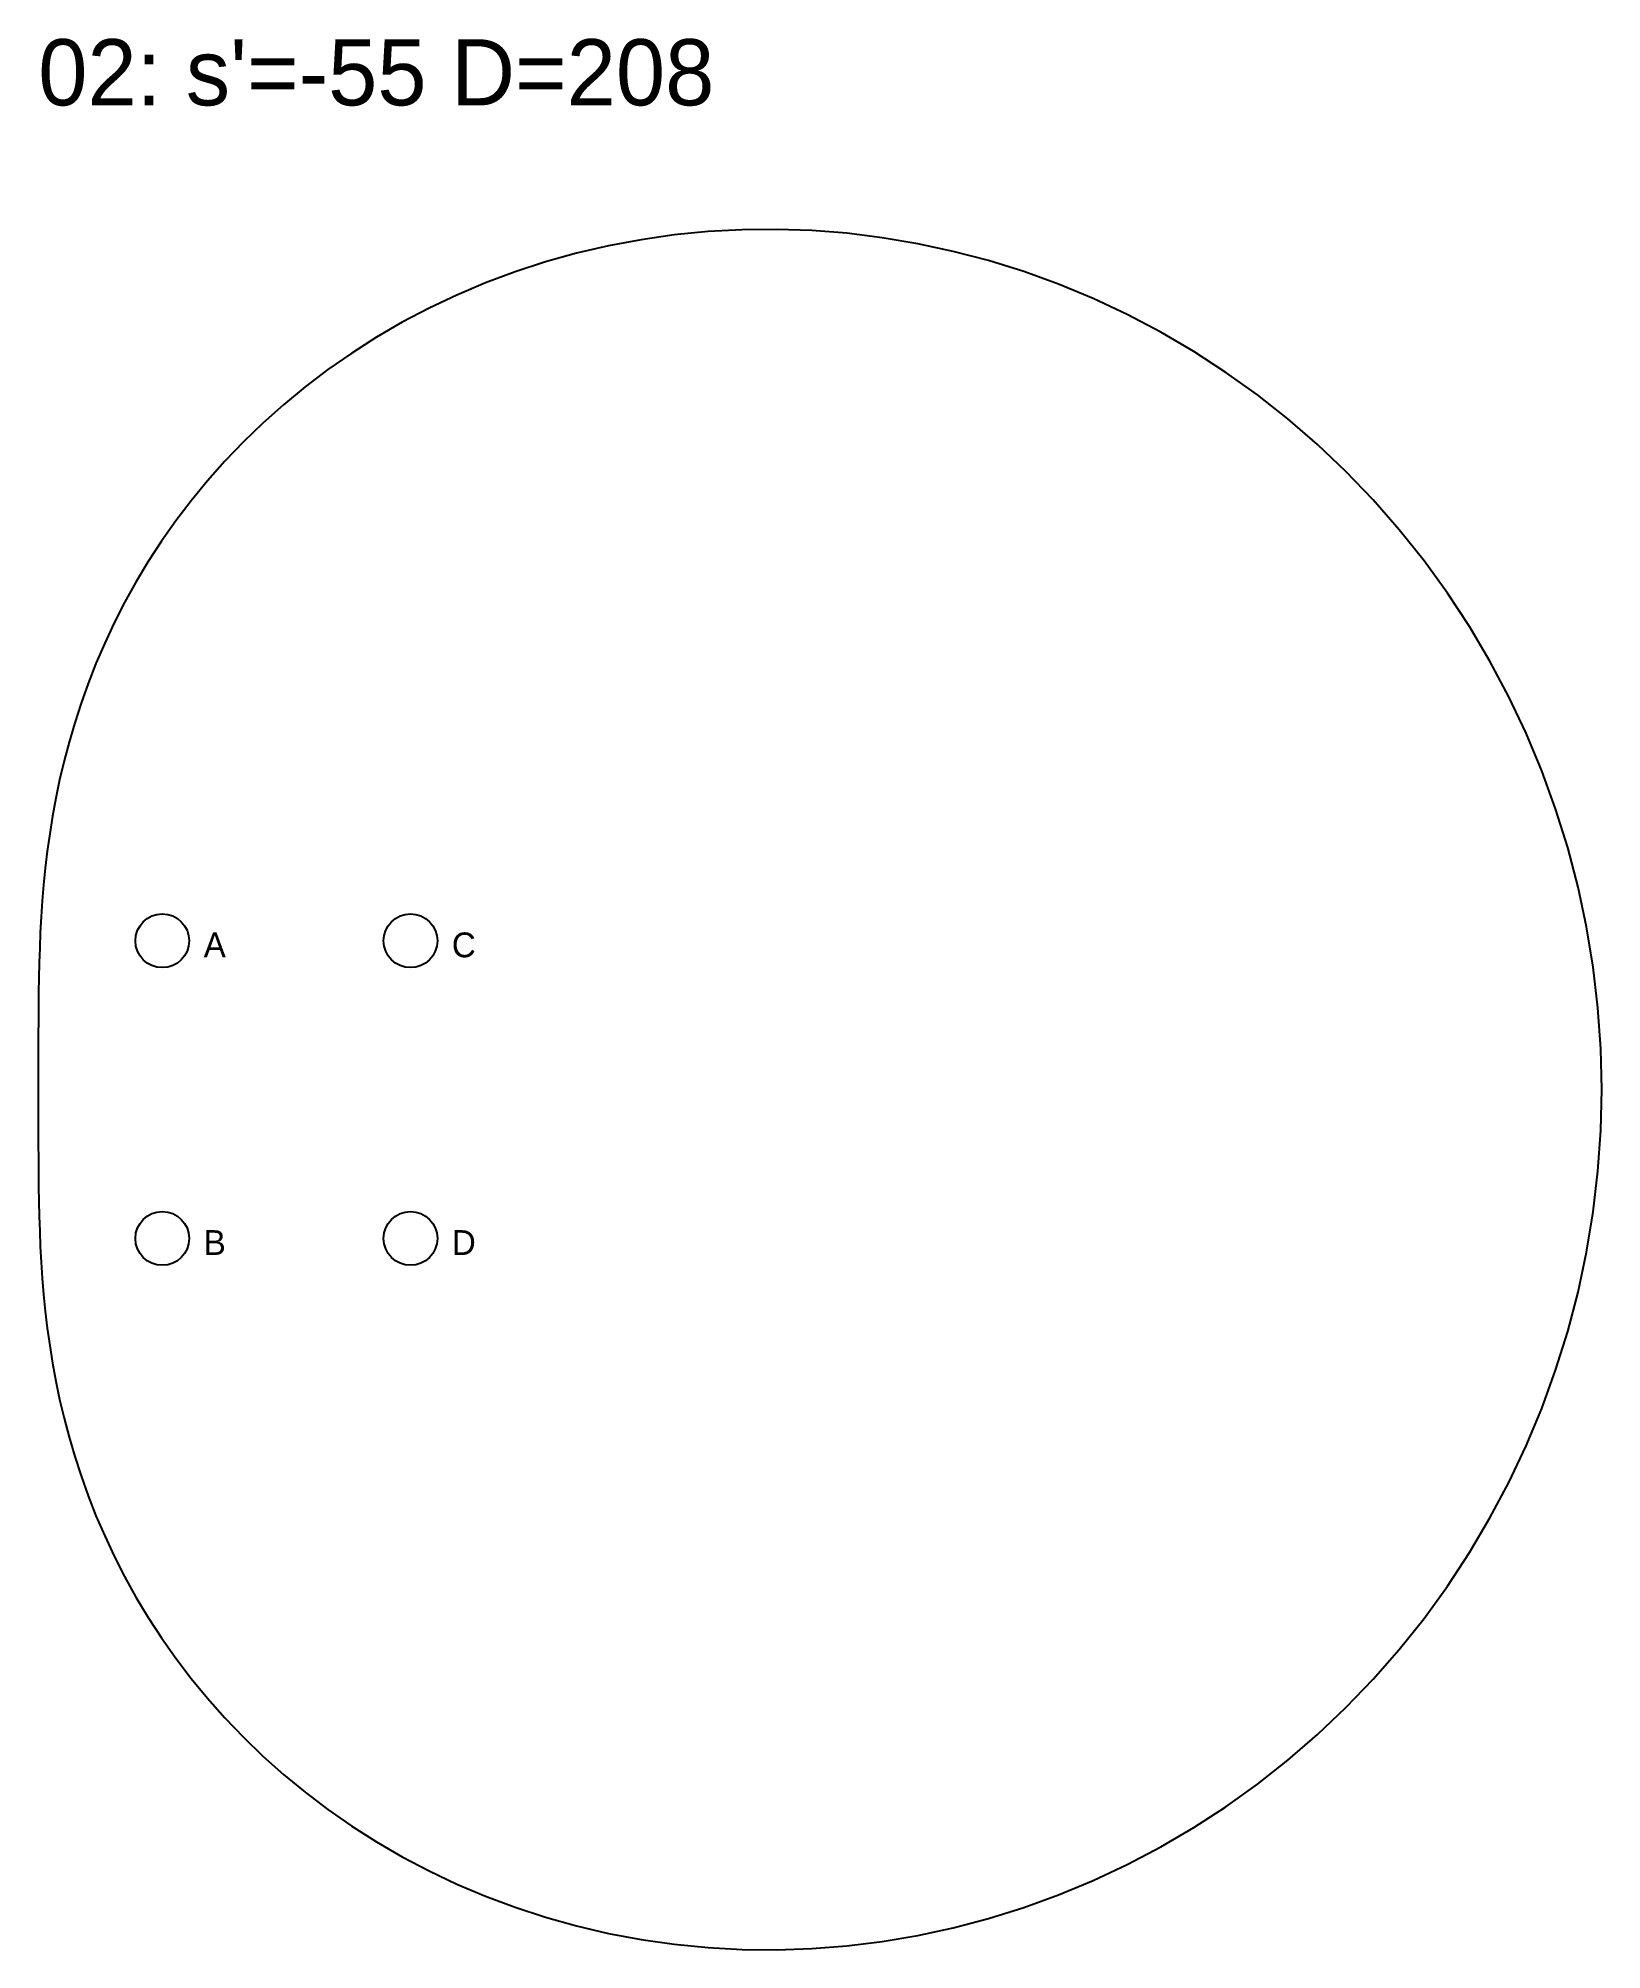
# Model space of a CAD drawing. Header units: millimetres. Extents: x 0 to 2007, y -5243 to 138.
# Drawn here: x 840 to 1029, y -104 to 127.2 of the extents above; entities that cross this region are included whole.
import ezdxf

# ---------------------------------------------------------------- set-up
doc = ezdxf.new("R2010")
doc.units = ezdxf.units.MM
for name, color, linetype in [('DOWEL', 5, 'CONTINUOUS'), ('SLAB_02', 4, 'CONTINUOUS'), ('TEXT', 1, 'CONTINUOUS')]:
    doc.layers.add(name, color=color, linetype=linetype)

msp = doc.modelspace()

# ---------------------------------------------------------------- texts
at = {"layer": 'DOWEL'}
for s, p in [('A', (860, 16)), ('C', (890, 16)), ('B', (860, -20)), ('D', (890, -20))]:
    msp.add_text(s, height=3, dxfattribs=at).set_placement(p)
at = {"layer": 'TEXT'}
msp.add_text("02: s'=-55 D=208", height=8, dxfattribs=at).set_placement((840, 119.042))

# ---------------------------------------------------------------- linework, layer by layer
at = {"layer": 'DOWEL'}
for centre in [(855, 18), (885, 18), (855, -18), (885, -18)]:
    msp.add_circle(centre, 3.25, dxfattribs=at)
at = {"layer": 'SLAB_02'}
msp.add_lwpolyline([(1029.021, 0), (1028.906, 4.947), (1028.561, 9.881), (1027.987, 14.791), (1027.186, 19.666), (1026.16, 24.493), (1024.913, 29.26), (1023.448, 33.957), (1021.77, 38.571), (1019.883, 43.093), (1017.794, 47.512), (1015.508, 51.817), (1013.032, 56), (1010.375, 60.05), (1007.543, 63.958), (1004.545, 67.717), (1001.39, 71.319), (998.087, 74.757), (994.645, 78.023), (991.074, 81.112), (987.385, 84.019), (983.588, 86.738), (979.693, 89.266), (975.711, 91.598), (971.653, 93.733), (967.53, 95.668), (963.353, 97.401), (959.133, 98.932), (954.881, 100.26), (950.608, 101.386), (946.324, 102.311), (942.04, 103.036), (937.767, 103.564), (933.514, 103.898), (929.291, 104.042), (925.108, 103.998), (920.973, 103.773), (916.896, 103.37), (912.885, 102.796), (908.948, 102.055), (905.092, 101.156), (901.324, 100.103), (897.651, 98.905), (894.078, 97.569), (890.611, 96.101), (887.255, 94.511), (884.014, 92.805), (880.892, 90.992), (877.893, 89.08), (875.017, 87.078), (872.269, 84.994), (869.648, 82.835), (867.157, 80.611), (864.795, 78.329), (862.562, 75.997), (860.459, 73.623), (858.482, 71.215), (856.632, 68.781), (854.906, 66.327), (853.3, 63.86), (851.814, 61.386), (850.442, 58.913), (849.182, 56.446), (848.03, 53.989), (846.98, 51.55), (846.03, 49.131), (845.173, 46.737), (844.406, 44.372), (843.722, 42.039), (843.118, 39.742), (842.587, 37.482), (842.124, 35.261), (841.724, 33.081), (841.381, 30.942), (841.091, 28.847), (840.848, 26.793), (840.647, 24.782), (840.484, 22.812), (840.353, 20.882), (840.251, 18.991), (840.172, 17.137), (840.113, 15.317), (840.071, 13.53), (840.042, 11.772), (840.023, 10.04), (840.011, 8.33), (840.004, 6.641), (840.001, 4.967), (840, 3.304), (840, 1.65), (840, 0), (840, -1.65), (840, -3.304), (840.001, -4.967), (840.004, -6.641), (840.011, -8.33), (840.023, -10.04), (840.042, -11.772), (840.071, -13.53), (840.113, -15.317), (840.172, -17.137), (840.251, -18.991), (840.353, -20.882), (840.484, -22.812), (840.647, -24.782), (840.848, -26.793), (841.091, -28.847), (841.381, -30.942), (841.724, -33.081), (842.124, -35.261), (842.587, -37.482), (843.118, -39.742), (843.722, -42.039), (844.406, -44.372), (845.173, -46.737), (846.03, -49.131), (846.98, -51.55), (848.03, -53.989), (849.182, -56.446), (850.442, -58.913), (851.814, -61.386), (853.3, -63.86), (854.906, -66.327), (856.632, -68.781), (858.482, -71.215), (860.459, -73.623), (862.562, -75.997), (864.795, -78.329), (867.157, -80.611), (869.648, -82.835), (872.269, -84.994), (875.017, -87.078), (877.893, -89.08), (880.892, -90.992), (884.014, -92.805), (887.255, -94.511), (890.611, -96.101), (894.078, -97.569), (897.651, -98.905), (901.324, -100.103), (905.092, -101.156), (908.948, -102.055), (912.885, -102.796), (916.896, -103.37), (920.973, -103.773), (925.108, -103.998), (929.291, -104.042), (933.514, -103.898), (937.767, -103.564), (942.04, -103.036), (946.324, -102.311), (950.608, -101.386), (954.881, -100.26), (959.133, -98.932), (963.353, -97.401), (967.53, -95.668), (971.653, -93.733), (975.711, -91.598), (979.693, -89.266), (983.588, -86.738), (987.385, -84.019), (991.074, -81.112), (994.645, -78.023), (998.087, -74.757), (1001.39, -71.319), (1004.545, -67.717), (1007.543, -63.958), (1010.375, -60.05), (1013.032, -56), (1015.508, -51.817), (1017.794, -47.512), (1019.883, -43.093), (1021.77, -38.571), (1023.448, -33.957), (1024.913, -29.26), (1026.16, -24.493), (1027.186, -19.666), (1027.987, -14.791), (1028.561, -9.881), (1028.906, -4.947)], close=True, dxfattribs=at)

msp.set_redraw_order([(e.dxf.handle, doc.entitydb.next_handle()) for e in msp.query("TEXT MTEXT ATTDEF DIMENSION ARC_DIMENSION")])  # texts and dimensions are drawn at this point

doc.saveas('drawing.dxf')
